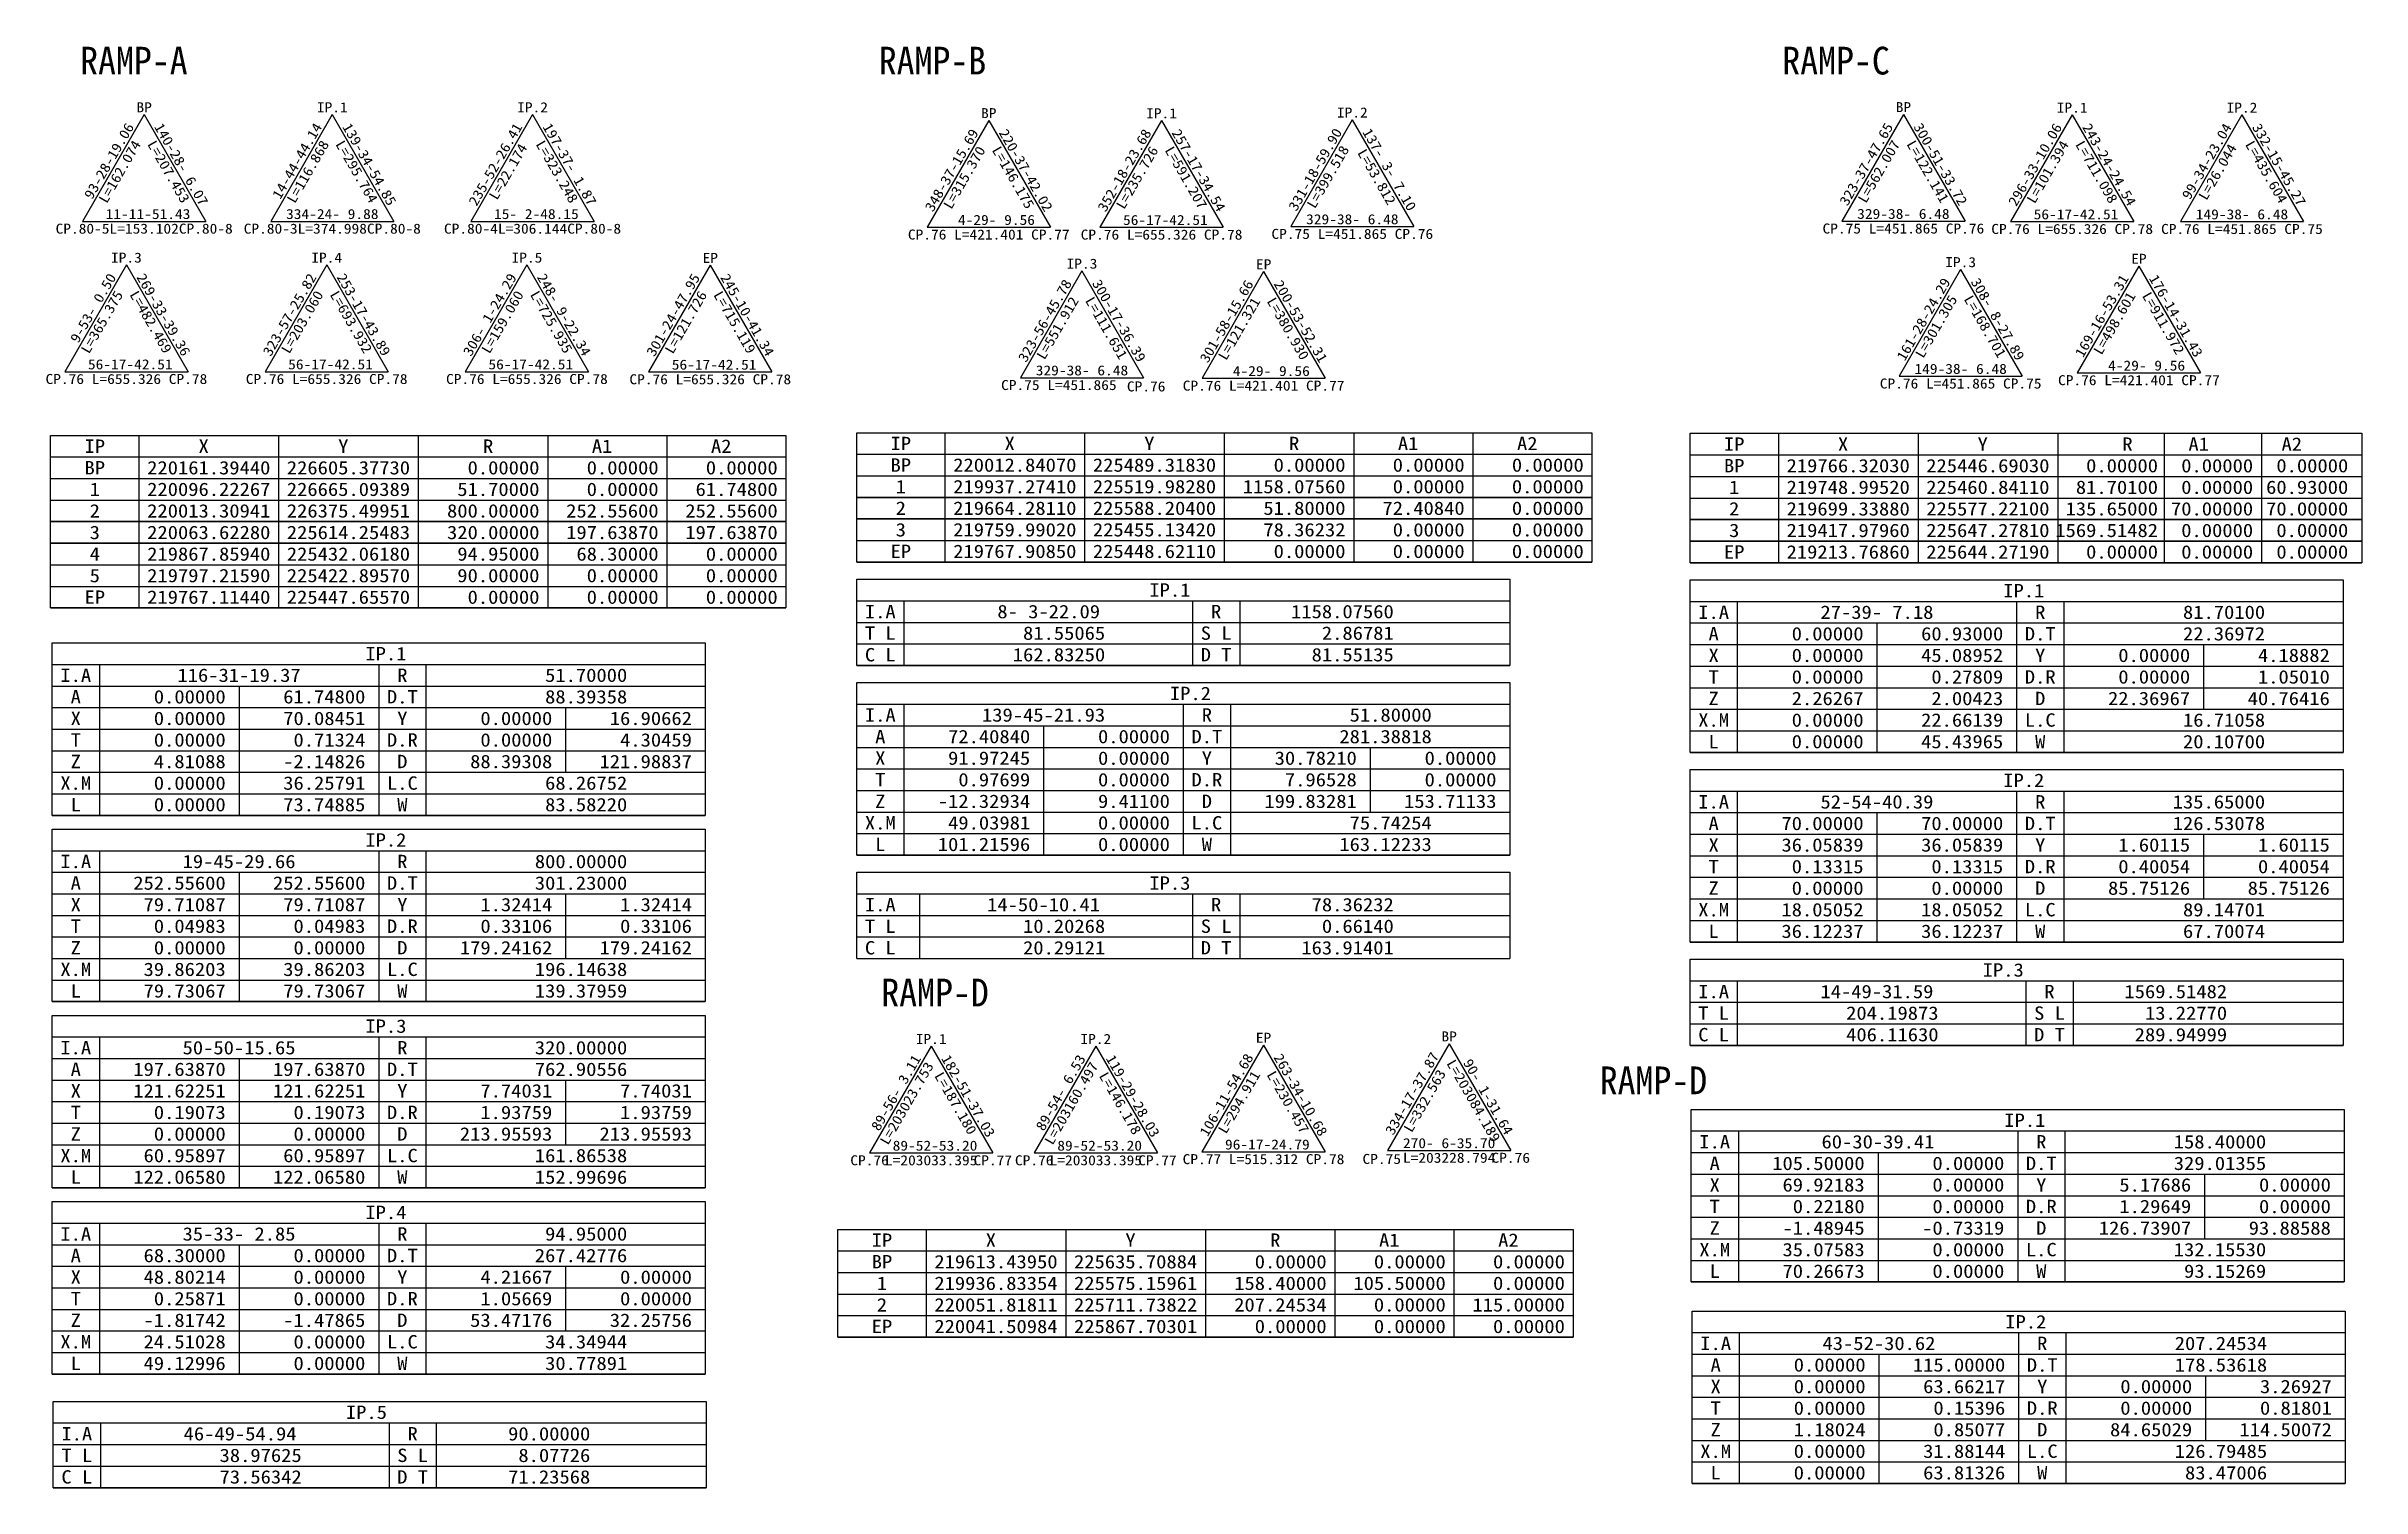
# Model space of a CAD drawing. Extents: x 231373 to 232162, y 219709 to 220200.
import ezdxf
from ezdxf.enums import TextEntityAlignment as Align

# ---------------------------------------------------------------- set-up
doc = ezdxf.new("R2010")
doc.units = 0
doc.header["$LTSCALE"] = 127
doc.header["$MEASUREMENT"] = 0
for name, color, linetype in [('CA-ALGN-TEXT', 3, 'CONTINUOUS'), ('CA-LEAD', 1, 'CONTINUOUS'), ('CA-TABL-LIN1', 4, 'CONTINUOUS'), ('CA-TABL-LIN2', 1, 'CONTINUOUS'), ('CA-TABL-TEX1', 6, 'CONTINUOUS'), ('CA-TABL-TEX2', 3, 'CONTINUOUS'), ('CA-TEXT', 3, 'CONTINUOUS'), ('CZ-TEX1', 6, 'CONTINUOUS')]:
    doc.layers.add(name, color=color, linetype=linetype)
doc.styles.add('GHS', font='DotumChe.ttf')

msp = doc.modelspace()

# ---------------------------------------------------------------- texts
at = {"layer": 'CA-ALGN-TEXT', "style": 'GHS', "width": 1.128305}
for s, p, p2 in [('BP', (231403.46, 220177.26), (231408.71, 220177.26)), ('IP.1', (231464.95, 220177.26), (231475.45, 220177.26)), ('IP.2', (231533.2, 220177.26), (231543.7, 220177.26)), ('BP', (231691.31, 220175.25), (231696.56, 220175.25)), ('IP.1', (231747.57, 220175.22), (231758.07, 220175.22)), ('IP.2', (231812.59, 220175.47), (231823.09, 220175.47)), ('BP', (232003.03, 220177.3), (232008.28, 220177.3)), ('IP.1', (232057.92, 220177.15), (232068.42, 220177.15)), ('IP.2', (232115.79, 220177.15), (232126.29, 220177.15)), ('CP.80-5', (231375.9, 220135.89), (231394.27, 220135.89)), ('CP.80-8', (231417.9, 220135.89), (231436.27, 220135.89)), ('CP.80-3', (231440.01, 220135.89), (231458.39, 220135.89)), ('CP.80-8', (231482.01, 220135.89), (231500.39, 220135.89)), ('CP.80-4', (231508.26, 220135.89), (231526.64, 220135.89)), ('CP.80-8', (231550.26, 220135.89), (231568.64, 220135.89)), ('CP.75', (231978.09, 220135.94), (231991.21, 220135.94)), ('CP.76', (232020.09, 220135.94), (232033.21, 220135.94)), ('CP.76', (232035.61, 220135.79), (232048.74, 220135.79)), ('CP.78', (232077.61, 220135.79), (232090.74, 220135.79)), ('CP.76', (232093.48, 220135.79), (232106.61, 220135.79)), ('CP.75', (232135.48, 220135.79), (232148.61, 220135.79)), ('CP.76', (231666.37, 220133.89), (231679.5, 220133.89)), ('CP.77', (231708.37, 220133.89), (231721.5, 220133.89)), ('CP.76', (231725.26, 220133.86), (231738.38, 220133.86)), ('CP.78', (231767.26, 220133.86), (231780.38, 220133.86)), ('CP.75', (231790.28, 220134.11), (231803.4, 220134.11)), ('CP.76', (231832.28, 220134.11), (231845.4, 220134.11)), ('IP.3', (231394.79, 220126.02), (231405.29, 220126.02)), ('IP.4', (231463.04, 220126.02), (231473.54, 220126.02)), ('IP.5', (231531.29, 220126.02), (231541.79, 220126.02)), ('EP', (231596.39, 220125.93), (231601.64, 220125.93)), ('IP.3', (231720.45, 220123.96), (231730.95, 220123.96)), ('EP', (231784.99, 220123.75), (231790.24, 220123.75)), ('IP.3', (232019.92, 220124.48), (232030.42, 220124.48)), ('EP', (232083.29, 220125.62), (232088.54, 220125.62)), ('CP.76', (231372.47, 220084.66), (231385.6, 220084.66)), ('CP.78', (231414.47, 220084.66), (231427.6, 220084.66)), ('CP.76', (231440.72, 220084.66), (231453.85, 220084.66)), ('CP.78', (231482.72, 220084.66), (231495.85, 220084.66)), ('CP.76', (231508.97, 220084.66), (231522.1, 220084.66)), ('CP.78', (231550.97, 220084.66), (231564.1, 220084.66)), ('CP.76', (231571.46, 220084.57), (231584.58, 220084.57)), ('CP.78', (231613.46, 220084.57), (231626.58, 220084.57)), ('CP.75', (231698.14, 220082.6), (231711.26, 220082.6)), ('CP.76', (231741.02, 220082.13), (231754.15, 220082.13)), ('CP.76', (231760.05, 220082.39), (231773.18, 220082.39)), ('CP.77', (231802.05, 220082.39), (231815.18, 220082.39)), ('CP.76', (231997.61, 220083.12), (232010.73, 220083.12)), ('CP.75', (232039.61, 220083.12), (232052.73, 220083.12)), ('CP.76', (232058.36, 220084.26), (232071.48, 220084.26)), ('CP.77', (232100.36, 220084.26), (232113.48, 220084.26)), ('IP.1', (231669.06, 219859.77), (231679.56, 219859.77)), ('IP.2', (231725.17, 219859.77), (231735.67, 219859.77)), ('EP', (231784.95, 219860.16), (231790.2, 219860.16)), ('BP', (231848.22, 219860.62), (231853.47, 219860.62)), ('CP.76', (231646.75, 219818.41), (231659.87, 219818.41)), ('CP.77', (231688.75, 219818.41), (231701.87, 219818.41)), ('CP.76', (231702.86, 219818.41), (231715.98, 219818.41)), ('CP.77', (231744.86, 219818.41), (231757.98, 219818.41)), ('CP.77', (231760.01, 219818.8), (231773.14, 219818.8)), ('CP.78', (231802.01, 219818.8), (231815.14, 219818.8)), ('CP.75', (231821.31, 219818.87), (231834.44, 219818.87)), ('CP.76', (231865.28, 219819.26), (231878.41, 219819.26))]:
    msp.add_text(s, height=3.413, dxfattribs=at).set_placement(p, p2, align=Align.FIT)
at = {"layer": 'CA-TABL-TEX1', "style": 'GHS', "width": 1.128305}
for s, p, p2 in [('IP', (231385.76, 220061.2), (231392.76, 220061.2)), ('X', (231424.61, 220061.2), (231428.11, 220061.2)), ('Y', (231472.21, 220061.2), (231475.71, 220061.2)), ('R', (231521.56, 220061.2), (231525.06, 220061.2)), ('A1', (231558.66, 220061.2), (231565.66, 220061.2)), ('A2', (231599.26, 220061.2), (231606.26, 220061.2)), ('IP', (231660.47, 220062.11), (231667.47, 220062.11)), ('X', (231699.32, 220062.11), (231702.82, 220062.11)), ('Y', (231746.92, 220062.11), (231750.42, 220062.11)), ('R', (231796.27, 220062.11), (231799.77, 220062.11)), ('A1', (231833.37, 220062.11), (231840.37, 220062.11)), ('A2', (231873.97, 220062.11), (231880.97, 220062.11)), ('IP', (231944.49, 220061.9), (231951.49, 220061.9)), ('X', (231983.34, 220061.9), (231986.84, 220061.9)), ('Y', (232030.94, 220061.9), (232034.44, 220061.9)), ('R', (232080.29, 220061.9), (232083.79, 220061.9)), ('A1', (232102.81, 220061.9), (232109.81, 220061.9)), ('A2', (232134.52, 220061.9), (232141.52, 220061.9)), ('IP.1', (231748.67, 220012.18), (231762.67, 220012.18)), ('IP.1', (232039.69, 220011.97), (232053.69, 220011.97)), ('IP.1', (231481.48, 219990.49), (231495.48, 219990.49)), ('IP.2', (231755.67, 219976.94), (231769.67, 219976.94)), ('IP.2', (232039.69, 219947.34), (232053.69, 219947.34)), ('IP.2', (231481.48, 219927.02), (231495.48, 219927.02)), ('IP.3', (231748.67, 219912.31), (231762.67, 219912.31)), ('IP.3', (232032.69, 219882.7), (232046.69, 219882.7)), ('IP.3', (231481.48, 219863.56), (231495.48, 219863.56)), ('IP.1', (232040.05, 219831.5), (232054.05, 219831.5)), ('IP.4', (231481.48, 219800.09), (231495.48, 219800.09)), ('IP', (231654.04, 219790.63), (231661.04, 219790.63)), ('X', (231692.89, 219790.63), (231696.39, 219790.63)), ('Y', (231740.49, 219790.63), (231743.99, 219790.63)), ('R', (231789.84, 219790.63), (231793.34, 219790.63)), ('A1', (231826.94, 219790.63), (231833.94, 219790.63)), ('A2', (231867.54, 219790.63), (231874.54, 219790.63)), ('IP.2', (232040.38, 219762.8), (232054.38, 219762.8)), ('IP.5', (231474.83, 219731.99), (231488.83, 219731.99))]:
    msp.add_text(s, height=4.55, dxfattribs=at).set_placement(p, p2, align=Align.FIT)
at = {"layer": 'CA-TABL-TEX2', "style": 'GHS', "width": 1.128305}
for s, p, p2 in [('BP', (231385.76, 220053.85), (231392.76, 220053.85)), ('220161.39440', (231407.11, 220053.85), (231449.11, 220053.85)), ('226605.37730', (231454.71, 220053.85), (231496.71, 220053.85)), ('    0.00000', (231502.31, 220053.85), (231540.81, 220053.85)), ('   0.00000', (231546.41, 220053.85), (231581.41, 220053.85)), ('   0.00000', (231587.01, 220053.85), (231622.01, 220053.85)), ('BP', (231660.47, 220054.76), (231667.47, 220054.76)), ('220012.84070', (231681.82, 220054.76), (231723.82, 220054.76)), ('219937.27410', (231681.82, 220047.41), (231723.82, 220047.41)), ('225489.31830', (231729.42, 220054.76), (231771.42, 220054.76)), ('225519.98280', (231729.42, 220047.41), (231771.42, 220047.41)), (' 1158.07560', (231777.02, 220047.41), (231815.52, 220047.41)), ('    0.00000', (231777.02, 220054.76), (231815.52, 220054.76)), ('   0.00000', (231821.12, 220054.76), (231856.12, 220054.76)), ('   0.00000', (231821.12, 220047.41), (231856.12, 220047.41)), ('   0.00000', (231861.72, 220054.76), (231896.72, 220054.76)), ('   0.00000', (231861.72, 220047.41), (231896.72, 220047.41)), ('BP', (231944.49, 220054.55), (231951.49, 220054.55)), ('219766.32030', (231965.84, 220054.55), (232007.84, 220054.55)), ('225446.69030', (232013.44, 220054.55), (232055.44, 220054.55)), ('    0.00000', (232053.93, 220054.55), (232092.43, 220054.55)), ('   0.00000', (232089.85, 220054.55), (232124.85, 220054.55)), ('   0.00000', (232122.27, 220054.55), (232157.27, 220054.55)), ('1', (231387.51, 220046.5), (231391.01, 220046.5)), ('220096.22267', (231407.11, 220046.5), (231449.11, 220046.5)), ('226665.09389', (231454.71, 220046.5), (231496.71, 220046.5)), ('   51.70000', (231502.31, 220046.5), (231540.81, 220046.5)), ('   0.00000', (231546.41, 220046.5), (231581.41, 220046.5)), ('  61.74800', (231587.01, 220046.5), (231622.01, 220046.5)), ('2', (231662.22, 220040.06), (231665.72, 220040.06)), ('1', (231662.22, 220047.41), (231665.72, 220047.41)), ('219664.28110', (231681.82, 220040.06), (231723.82, 220040.06)), ('225588.20400', (231729.42, 220040.06), (231771.42, 220040.06)), ('   51.80000', (231777.02, 220040.06), (231815.52, 220040.06)), ('  72.40840', (231821.12, 220040.06), (231856.12, 220040.06)), ('   0.00000', (231861.72, 220040.06), (231896.72, 220040.06)), ('2', (231946.24, 220039.85), (231949.74, 220039.85)), ('1', (231946.24, 220047.2), (231949.74, 220047.2)), ('219748.99520', (231965.84, 220047.2), (232007.84, 220047.2)), ('219699.33880', (231965.84, 220039.85), (232007.84, 220039.85)), ('225460.84110', (232013.44, 220047.2), (232055.44, 220047.2)), ('225577.22100', (232013.44, 220039.85), (232055.44, 220039.85)), ('  135.65000', (232053.93, 220039.85), (232092.43, 220039.85)), ('   81.70100', (232053.93, 220047.2), (232092.43, 220047.2)), ('  70.00000', (232089.85, 220039.85), (232124.85, 220039.85)), ('   0.00000', (232089.85, 220047.2), (232124.85, 220047.2)), ('  60.93000', (232122.27, 220047.2), (232157.27, 220047.2)), ('  70.00000', (232122.27, 220039.85), (232157.27, 220039.85)), ('3', (231387.51, 220031.8), (231391.01, 220031.8)), ('2', (231387.51, 220039.15), (231391.01, 220039.15)), ('220013.30941', (231407.11, 220039.15), (231449.11, 220039.15)), ('220063.62280', (231407.11, 220031.8), (231449.11, 220031.8)), ('226375.49951', (231454.71, 220039.15), (231496.71, 220039.15)), ('225614.25483', (231454.71, 220031.8), (231496.71, 220031.8)), ('  320.00000', (231502.31, 220031.8), (231540.81, 220031.8)), ('  800.00000', (231502.31, 220039.15), (231540.81, 220039.15)), (' 252.55600', (231546.41, 220039.15), (231581.41, 220039.15)), (' 197.63870', (231546.41, 220031.8), (231581.41, 220031.8)), (' 252.55600', (231587.01, 220039.15), (231622.01, 220039.15)), (' 197.63870', (231587.01, 220031.8), (231622.01, 220031.8)), ('3', (231662.22, 220032.71), (231665.72, 220032.71)), ('219759.99020', (231681.82, 220032.71), (231723.82, 220032.71)), ('225455.13420', (231729.42, 220032.71), (231771.42, 220032.71)), ('   78.36232', (231777.02, 220032.71), (231815.52, 220032.71)), ('   0.00000', (231821.12, 220032.71), (231856.12, 220032.71)), ('   0.00000', (231861.72, 220032.71), (231896.72, 220032.71)), ('3', (231946.24, 220032.5), (231949.74, 220032.5)), ('219417.97960', (231965.84, 220032.5), (232007.84, 220032.5)), ('225647.27810', (232013.44, 220032.5), (232055.44, 220032.5)), (' 1569.51482', (232053.93, 220032.5), (232092.43, 220032.5)), ('   0.00000', (232089.85, 220032.5), (232124.85, 220032.5)), ('   0.00000', (232122.27, 220032.5), (232157.27, 220032.5)), ('4', (231387.51, 220024.45), (231391.01, 220024.45)), ('219867.85940', (231407.11, 220024.45), (231449.11, 220024.45)), ('225432.06180', (231454.71, 220024.45), (231496.71, 220024.45)), ('   94.95000', (231502.31, 220024.45), (231540.81, 220024.45)), ('  68.30000', (231546.41, 220024.45), (231581.41, 220024.45)), ('   0.00000', (231587.01, 220024.45), (231622.01, 220024.45)), ('EP', (231660.47, 220025.36), (231667.47, 220025.36)), ('219767.90850', (231681.82, 220025.36), (231723.82, 220025.36)), ('225448.62110', (231729.42, 220025.36), (231771.42, 220025.36)), ('    0.00000', (231777.02, 220025.36), (231815.52, 220025.36)), ('   0.00000', (231821.12, 220025.36), (231856.12, 220025.36)), ('   0.00000', (231861.72, 220025.36), (231896.72, 220025.36)), ('EP', (231944.49, 220025.15), (231951.49, 220025.15)), ('219213.76860', (231965.84, 220025.15), (232007.84, 220025.15)), ('225644.27190', (232013.44, 220025.15), (232055.44, 220025.15)), ('    0.00000', (232053.93, 220025.15), (232092.43, 220025.15)), ('   0.00000', (232089.85, 220025.15), (232124.85, 220025.15)), ('   0.00000', (232122.27, 220025.15), (232157.27, 220025.15)), ('5', (231387.51, 220017.1), (231391.01, 220017.1)), ('219797.21590', (231407.11, 220017.1), (231449.11, 220017.1)), ('225422.89570', (231454.71, 220017.1), (231496.71, 220017.1)), ('   90.00000', (231502.31, 220017.1), (231540.81, 220017.1)), ('   0.00000', (231546.41, 220017.1), (231581.41, 220017.1)), ('   0.00000', (231587.01, 220017.1), (231622.01, 220017.1)), ('EP', (231385.76, 220009.75), (231392.76, 220009.75)), ('219767.11440', (231407.11, 220009.75), (231449.11, 220009.75)), ('225447.65570', (231454.71, 220009.75), (231496.71, 220009.75)), ('    0.00000', (231502.31, 220009.75), (231540.81, 220009.75)), ('   0.00000', (231546.41, 220009.75), (231581.41, 220009.75)), ('   0.00000', (231587.01, 220009.75), (231622.01, 220009.75)), ('I.A', (231651.72, 220004.83), (231662.22, 220004.83)), (' 8- 3-22.09', (231693.37, 220004.83), (231731.87, 220004.83)), (' 8- 3-22.09', (231693.37, 220004.83), (231731.87, 220004.83)), ('R', (231769.67, 220004.83), (231773.17, 220004.83)), ('  1158.07560', (231789.97, 220004.83), (231831.97, 220004.83)), ('I.A', (231935.74, 220004.62), (231946.24, 220004.62)), ('27-39- 7.18', (231977.39, 220004.62), (232015.89, 220004.62)), ('27-39- 7.18', (231977.39, 220004.62), (232015.89, 220004.62)), ('R', (232050.54, 220004.62), (232054.04, 220004.62)), ('    81.70100', (232086.94, 220004.62), (232128.94, 220004.62)), ('T L', (231651.72, 219997.48), (231662.22, 219997.48)), ('    81.55065', (231691.62, 219997.48), (231733.62, 219997.48)), ('S L', (231766.17, 219997.48), (231776.67, 219997.48)), ('     2.86781', (231789.97, 219997.48), (231831.97, 219997.48)), ('A', (231939.24, 219997.27), (231942.74, 219997.27)), ('     0.00000', (231950.09, 219997.27), (231992.09, 219997.27)), ('    60.93000', (231997.69, 219997.27), (232039.69, 219997.27)), ('D.T', (232047.04, 219997.27), (232057.54, 219997.27)), ('    22.36972', (232086.94, 219997.27), (232128.94, 219997.27)), ('C L', (231651.72, 219990.13), (231662.22, 219990.13)), ('   162.83250', (231691.62, 219990.13), (231733.62, 219990.13)), ('D T', (231766.17, 219990.13), (231776.67, 219990.13)), ('    81.55135', (231789.97, 219990.13), (231831.97, 219990.13)), ('X', (231939.24, 219989.92), (231942.74, 219989.92)), ('     0.00000', (231950.09, 219989.92), (231992.09, 219989.92)), ('    45.08952', (231997.69, 219989.92), (232039.69, 219989.92)), ('Y', (232050.54, 219989.92), (232054.04, 219989.92)), ('     0.00000', (232061.39, 219989.92), (232103.39, 219989.92)), ('     4.18882', (232108.99, 219989.92), (232150.99, 219989.92)), ('I.A', (231377.53, 219983.14), (231388.03, 219983.14)), ('116-31-19.37', (231417.43, 219983.14), (231459.43, 219983.14)), ('116-31-19.37', (231417.43, 219983.14), (231459.43, 219983.14)), ('R', (231492.33, 219983.14), (231495.83, 219983.14)), ('    51.70000', (231528.73, 219983.14), (231570.73, 219983.14)), ('T', (231939.24, 219982.57), (231942.74, 219982.57)), ('     0.00000', (231950.09, 219982.57), (231992.09, 219982.57)), ('     0.27809', (231997.69, 219982.57), (232039.69, 219982.57)), ('D.R', (232047.04, 219982.57), (232057.54, 219982.57)), ('     0.00000', (232061.39, 219982.57), (232103.39, 219982.57)), ('     1.05010', (232108.99, 219982.57), (232150.99, 219982.57)), ('A', (231381.03, 219975.79), (231384.53, 219975.79)), ('X', (231381.03, 219968.44), (231384.53, 219968.44)), ('     0.00000', (231391.88, 219975.79), (231433.88, 219975.79)), ('    61.74800', (231439.48, 219975.79), (231481.48, 219975.79)), ('D.T', (231488.83, 219975.79), (231499.33, 219975.79)), ('Y', (231492.33, 219968.44), (231495.83, 219968.44)), ('    88.39358', (231528.73, 219975.79), (231570.73, 219975.79)), ('I.A', (231651.72, 219969.59), (231662.22, 219969.59)), ('139-45-21.93', (231691.62, 219969.59), (231733.62, 219969.59)), ('139-45-21.93', (231691.62, 219969.59), (231733.62, 219969.59)), ('R', (231766.52, 219969.59), (231770.02, 219969.59)), ('    51.80000', (231802.92, 219969.59), (231844.92, 219969.59)), ('Z', (231939.24, 219975.22), (231942.74, 219975.22)), ('     2.26267', (231950.09, 219975.22), (231992.09, 219975.22)), ('     2.00423', (231997.69, 219975.22), (232039.69, 219975.22)), ('D', (232050.54, 219975.22), (232054.04, 219975.22)), ('    22.36967', (232061.39, 219975.22), (232103.39, 219975.22)), ('    40.76416', (232108.99, 219975.22), (232150.99, 219975.22)), ('T', (231381.03, 219961.09), (231384.53, 219961.09)), ('     0.00000', (231391.88, 219968.44), (231433.88, 219968.44)), ('     0.00000', (231391.88, 219961.09), (231433.88, 219961.09)), ('    70.08451', (231439.48, 219968.44), (231481.48, 219968.44)), ('     0.71324', (231439.48, 219961.09), (231481.48, 219961.09)), ('D.R', (231488.83, 219961.09), (231499.33, 219961.09)), ('     0.00000', (231503.18, 219968.44), (231545.18, 219968.44)), ('     0.00000', (231503.18, 219961.09), (231545.18, 219961.09)), ('    16.90662', (231550.78, 219968.44), (231592.78, 219968.44)), ('     4.30459', (231550.78, 219961.09), (231592.78, 219961.09)), ('A', (231655.22, 219962.24), (231658.72, 219962.24)), ('    72.40840', (231666.07, 219962.24), (231708.07, 219962.24)), ('     0.00000', (231713.67, 219962.24), (231755.67, 219962.24)), ('D.T', (231763.02, 219962.24), (231773.52, 219962.24)), ('   281.38818', (231802.92, 219962.24), (231844.92, 219962.24)), ('X.M', (231935.74, 219967.87), (231946.24, 219967.87)), ('L', (231939.24, 219960.52), (231942.74, 219960.52)), ('     0.00000', (231950.09, 219967.87), (231992.09, 219967.87)), ('    22.66139', (231997.69, 219967.87), (232039.69, 219967.87)), ('L.C', (232047.04, 219967.87), (232057.54, 219967.87)), ('W', (232050.54, 219960.52), (232054.04, 219960.52)), ('    16.71058', (232086.94, 219967.87), (232128.94, 219967.87)), ('Z', (231381.03, 219953.74), (231384.53, 219953.74)), ('     4.81088', (231391.88, 219953.74), (231433.88, 219953.74)), ('    -2.14826', (231439.48, 219953.74), (231481.48, 219953.74)), ('D', (231492.33, 219953.74), (231495.83, 219953.74)), ('    88.39308', (231503.18, 219953.74), (231545.18, 219953.74)), ('   121.98837', (231550.78, 219953.74), (231592.78, 219953.74)), ('X', (231655.22, 219954.89), (231658.72, 219954.89)), ('    91.97245', (231666.07, 219954.89), (231708.07, 219954.89)), ('     0.00000', (231713.67, 219954.89), (231755.67, 219954.89)), ('Y', (231766.52, 219954.89), (231770.02, 219954.89)), ('    30.78210', (231777.37, 219954.89), (231819.37, 219954.89)), ('     0.00000', (231824.97, 219954.89), (231866.97, 219954.89)), ('     0.00000', (231950.09, 219960.52), (231992.09, 219960.52)), ('    45.43965', (231997.69, 219960.52), (232039.69, 219960.52)), ('    20.10700', (232086.94, 219960.52), (232128.94, 219960.52)), ('X.M', (231377.53, 219946.39), (231388.03, 219946.39)), ('     0.00000', (231391.88, 219946.39), (231433.88, 219946.39)), ('    36.25791', (231439.48, 219946.39), (231481.48, 219946.39)), ('L.C', (231488.83, 219946.39), (231499.33, 219946.39)), ('    68.26752', (231528.73, 219946.39), (231570.73, 219946.39)), ('T', (231655.22, 219947.54), (231658.72, 219947.54)), ('     0.97699', (231666.07, 219947.54), (231708.07, 219947.54)), ('     0.00000', (231713.67, 219947.54), (231755.67, 219947.54)), ('D.R', (231763.02, 219947.54), (231773.52, 219947.54)), ('     7.96528', (231777.37, 219947.54), (231819.37, 219947.54)), ('     0.00000', (231824.97, 219947.54), (231866.97, 219947.54)), ('L', (231381.03, 219939.04), (231384.53, 219939.04)), ('     0.00000', (231391.88, 219939.04), (231433.88, 219939.04)), ('    73.74885', (231439.48, 219939.04), (231481.48, 219939.04)), ('W', (231492.33, 219939.04), (231495.83, 219939.04)), ('    83.58220', (231528.73, 219939.04), (231570.73, 219939.04)), ('Z', (231655.22, 219940.19), (231658.72, 219940.19)), ('   -12.32934', (231666.07, 219940.19), (231708.07, 219940.19)), ('     9.41100', (231713.67, 219940.19), (231755.67, 219940.19)), ('D', (231766.52, 219940.19), (231770.02, 219940.19)), ('   199.83281', (231777.37, 219940.19), (231819.37, 219940.19)), ('   153.71133', (231824.97, 219940.19), (231866.97, 219940.19)), ('I.A', (231935.74, 219939.99), (231946.24, 219939.99)), ('52-54-40.39', (231977.39, 219939.99), (232015.89, 219939.99)), ('52-54-40.39', (231977.39, 219939.99), (232015.89, 219939.99)), ('R', (232050.54, 219939.99), (232054.04, 219939.99)), ('   135.65000', (232086.94, 219939.99), (232128.94, 219939.99)), ('X.M', (231651.72, 219932.84), (231662.22, 219932.84)), ('    49.03981', (231666.07, 219932.84), (231708.07, 219932.84)), ('     0.00000', (231713.67, 219932.84), (231755.67, 219932.84)), ('L.C', (231763.02, 219932.84), (231773.52, 219932.84)), ('    75.74254', (231802.92, 219932.84), (231844.92, 219932.84)), ('A', (231939.24, 219932.64), (231942.74, 219932.64)), ('    70.00000', (231950.09, 219932.64), (231992.09, 219932.64)), ('    70.00000', (231997.69, 219932.64), (232039.69, 219932.64)), ('D.T', (232047.04, 219932.64), (232057.54, 219932.64)), ('   126.53078', (232086.94, 219932.64), (232128.94, 219932.64)), ('L', (231655.22, 219925.49), (231658.72, 219925.49)), ('   101.21596', (231666.07, 219925.49), (231708.07, 219925.49)), ('     0.00000', (231713.67, 219925.49), (231755.67, 219925.49)), ('W', (231766.52, 219925.49), (231770.02, 219925.49)), ('   163.12233', (231802.92, 219925.49), (231844.92, 219925.49)), ('X', (231939.24, 219925.29), (231942.74, 219925.29)), ('    36.05839', (231950.09, 219925.29), (231992.09, 219925.29)), ('    36.05839', (231997.69, 219925.29), (232039.69, 219925.29)), ('Y', (232050.54, 219925.29), (232054.04, 219925.29)), ('     1.60115', (232061.39, 219925.29), (232103.39, 219925.29)), ('     1.60115', (232108.99, 219925.29), (232150.99, 219925.29)), ('I.A', (231377.53, 219919.67), (231388.03, 219919.67)), ('19-45-29.66', (231419.18, 219919.67), (231457.68, 219919.67)), ('19-45-29.66', (231419.18, 219919.67), (231457.68, 219919.67)), ('R', (231492.33, 219919.67), (231495.83, 219919.67)), ('   800.00000', (231528.73, 219919.67), (231570.73, 219919.67)), ('T', (231939.24, 219917.94), (231942.74, 219917.94)), ('     0.13315', (231950.09, 219917.94), (231992.09, 219917.94)), ('     0.13315', (231997.69, 219917.94), (232039.69, 219917.94)), ('D.R', (232047.04, 219917.94), (232057.54, 219917.94)), ('     0.40054', (232061.39, 219917.94), (232103.39, 219917.94)), ('     0.40054', (232108.99, 219917.94), (232150.99, 219917.94)), ('A', (231381.03, 219912.32), (231384.53, 219912.32)), ('   252.55600', (231391.88, 219912.32), (231433.88, 219912.32)), ('   252.55600', (231439.48, 219912.32), (231481.48, 219912.32)), ('D.T', (231488.83, 219912.32), (231499.33, 219912.32)), ('   301.23000', (231528.73, 219912.32), (231570.73, 219912.32)), ('Z', (231939.24, 219910.59), (231942.74, 219910.59)), ('     0.00000', (231950.09, 219910.59), (231992.09, 219910.59)), ('     0.00000', (231997.69, 219910.59), (232039.69, 219910.59)), ('D', (232050.54, 219910.59), (232054.04, 219910.59)), ('    85.75126', (232061.39, 219910.59), (232103.39, 219910.59)), ('    85.75126', (232108.99, 219910.59), (232150.99, 219910.59)), ('T', (231381.03, 219897.62), (231384.53, 219897.62)), ('X', (231381.03, 219904.97), (231384.53, 219904.97)), ('    79.71087', (231391.88, 219904.97), (231433.88, 219904.97)), ('     0.04983', (231391.88, 219897.62), (231433.88, 219897.62)), ('    79.71087', (231439.48, 219904.97), (231481.48, 219904.97)), ('     0.04983', (231439.48, 219897.62), (231481.48, 219897.62)), ('D.R', (231488.83, 219897.62), (231499.33, 219897.62)), ('Y', (231492.33, 219904.97), (231495.83, 219904.97)), ('     0.33106', (231503.18, 219897.62), (231545.18, 219897.62)), ('     1.32414', (231503.18, 219904.97), (231545.18, 219904.97)), ('     0.33106', (231550.78, 219897.62), (231592.78, 219897.62)), ('     1.32414', (231550.78, 219904.97), (231592.78, 219904.97)), ('T L', (231651.72, 219897.61), (231662.22, 219897.61)), ('I.A', (231651.72, 219904.96), (231662.22, 219904.96)), ('14-50-10.41', (231693.37, 219904.96), (231731.87, 219904.96)), ('14-50-10.41', (231693.37, 219904.96), (231731.87, 219904.96)), ('    10.20268', (231691.62, 219897.61), (231733.62, 219897.61)), ('S L', (231766.17, 219897.61), (231776.67, 219897.61)), ('R', (231769.67, 219904.96), (231773.17, 219904.96)), ('    78.36232', (231789.97, 219904.96), (231831.97, 219904.96)), ('     0.66140', (231789.97, 219897.61), (231831.97, 219897.61)), ('X.M', (231935.74, 219903.24), (231946.24, 219903.24)), ('    18.05052', (231950.09, 219903.24), (231992.09, 219903.24)), ('    18.05052', (231997.69, 219903.24), (232039.69, 219903.24)), ('L.C', (232047.04, 219903.24), (232057.54, 219903.24)), ('    89.14701', (232086.94, 219903.24), (232128.94, 219903.24)), ('Z', (231381.03, 219890.27), (231384.53, 219890.27)), ('     0.00000', (231391.88, 219890.27), (231433.88, 219890.27)), ('     0.00000', (231439.48, 219890.27), (231481.48, 219890.27)), ('D', (231492.33, 219890.27), (231495.83, 219890.27)), ('   179.24162', (231503.18, 219890.27), (231545.18, 219890.27)), ('   179.24162', (231550.78, 219890.27), (231592.78, 219890.27)), ('C L', (231651.72, 219890.26), (231662.22, 219890.26)), ('    20.29121', (231691.62, 219890.26), (231733.62, 219890.26)), ('D T', (231766.17, 219890.26), (231776.67, 219890.26)), ('   163.91401', (231789.97, 219890.26), (231831.97, 219890.26)), ('L', (231939.24, 219895.89), (231942.74, 219895.89)), ('    36.12237', (231950.09, 219895.89), (231992.09, 219895.89)), ('    36.12237', (231997.69, 219895.89), (232039.69, 219895.89)), ('W', (232050.54, 219895.89), (232054.04, 219895.89)), ('    67.70074', (232086.94, 219895.89), (232128.94, 219895.89)), ('X.M', (231377.53, 219882.92), (231388.03, 219882.92)), ('    39.86203', (231391.88, 219882.92), (231433.88, 219882.92)), ('    39.86203', (231439.48, 219882.92), (231481.48, 219882.92)), ('L.C', (231488.83, 219882.92), (231499.33, 219882.92)), ('   196.14638', (231528.73, 219882.92), (231570.73, 219882.92)), ('L', (231381.03, 219875.57), (231384.53, 219875.57)), ('    79.73067', (231391.88, 219875.57), (231433.88, 219875.57)), ('    79.73067', (231439.48, 219875.57), (231481.48, 219875.57)), ('W', (231492.33, 219875.57), (231495.83, 219875.57)), ('   139.37959', (231528.73, 219875.57), (231570.73, 219875.57)), ('I.A', (231935.74, 219875.35), (231946.24, 219875.35)), ('14-49-31.59', (231977.39, 219875.35), (232015.89, 219875.35)), ('14-49-31.59', (231977.39, 219875.35), (232015.89, 219875.35)), ('R', (232053.69, 219875.35), (232057.19, 219875.35)), ('  1569.51482', (232073.99, 219875.35), (232115.99, 219875.35)), ('T L', (231935.74, 219868), (231946.24, 219868)), ('   204.19873', (231975.64, 219868), (232017.64, 219868)), ('S L', (232050.19, 219868), (232060.69, 219868)), ('    13.22770', (232073.99, 219868), (232115.99, 219868)), ('C L', (231935.74, 219860.65), (231946.24, 219860.65)), ('   406.11630', (231975.64, 219860.65), (232017.64, 219860.65)), ('D T', (232050.19, 219860.65), (232060.69, 219860.65)), ('   289.94999', (232073.99, 219860.65), (232115.99, 219860.65)), ('I.A', (231377.53, 219856.21), (231388.03, 219856.21)), ('50-50-15.65', (231419.18, 219856.21), (231457.68, 219856.21)), ('50-50-15.65', (231419.18, 219856.21), (231457.68, 219856.21)), ('R', (231492.33, 219856.21), (231495.83, 219856.21)), ('   320.00000', (231528.73, 219856.21), (231570.73, 219856.21)), ('A', (231381.03, 219848.86), (231384.53, 219848.86)), ('   197.63870', (231391.88, 219848.86), (231433.88, 219848.86)), ('   197.63870', (231439.48, 219848.86), (231481.48, 219848.86)), ('D.T', (231488.83, 219848.86), (231499.33, 219848.86)), ('   762.90556', (231528.73, 219848.86), (231570.73, 219848.86)), ('X', (231381.03, 219841.51), (231384.53, 219841.51)), ('   121.62251', (231391.88, 219841.51), (231433.88, 219841.51)), ('   121.62251', (231439.48, 219841.51), (231481.48, 219841.51)), ('Y', (231492.33, 219841.51), (231495.83, 219841.51)), ('     7.74031', (231503.18, 219841.51), (231545.18, 219841.51)), ('     7.74031', (231550.78, 219841.51), (231592.78, 219841.51)), ('T', (231381.03, 219834.16), (231384.53, 219834.16)), ('Z', (231381.03, 219826.81), (231384.53, 219826.81)), ('     0.19073', (231391.88, 219834.16), (231433.88, 219834.16)), ('     0.00000', (231391.88, 219826.81), (231433.88, 219826.81)), ('     0.19073', (231439.48, 219834.16), (231481.48, 219834.16)), ('     0.00000', (231439.48, 219826.81), (231481.48, 219826.81)), ('D.R', (231488.83, 219834.16), (231499.33, 219834.16)), ('D', (231492.33, 219826.81), (231495.83, 219826.81)), ('   213.95593', (231503.18, 219826.81), (231545.18, 219826.81)), ('     1.93759', (231503.18, 219834.16), (231545.18, 219834.16)), ('   213.95593', (231550.78, 219826.81), (231592.78, 219826.81)), ('     1.93759', (231550.78, 219834.16), (231592.78, 219834.16)), ('X.M', (231377.53, 219819.46), (231388.03, 219819.46)), ('    60.95897', (231391.88, 219819.46), (231433.88, 219819.46)), ('    60.95897', (231439.48, 219819.46), (231481.48, 219819.46)), ('L.C', (231488.83, 219819.46), (231499.33, 219819.46)), ('   161.86538', (231528.73, 219819.46), (231570.73, 219819.46)), ('I.A', (231936.1, 219824.15), (231946.6, 219824.15)), ('60-30-39.41', (231977.75, 219824.15), (232016.25, 219824.15)), ('60-30-39.41', (231977.75, 219824.15), (232016.25, 219824.15)), ('R', (232050.9, 219824.15), (232054.4, 219824.15)), ('   158.40000', (232087.3, 219824.15), (232129.3, 219824.15)), ('L', (231381.03, 219812.11), (231384.53, 219812.11)), ('   122.06580', (231391.88, 219812.11), (231433.88, 219812.11)), ('   122.06580', (231439.48, 219812.11), (231481.48, 219812.11)), ('W', (231492.33, 219812.11), (231495.83, 219812.11)), ('   152.99696', (231528.73, 219812.11), (231570.73, 219812.11)), ('A', (231939.6, 219816.8), (231943.1, 219816.8)), ('   105.50000', (231950.45, 219816.8), (231992.45, 219816.8)), ('     0.00000', (231998.05, 219816.8), (232040.05, 219816.8)), ('D.T', (232047.4, 219816.8), (232057.9, 219816.8)), ('   329.01355', (232087.3, 219816.8), (232129.3, 219816.8)), ('X', (231939.6, 219809.45), (231943.1, 219809.45)), ('    69.92183', (231950.45, 219809.45), (231992.45, 219809.45)), ('     0.00000', (231998.05, 219809.45), (232040.05, 219809.45)), ('Y', (232050.9, 219809.45), (232054.4, 219809.45)), ('     5.17686', (232061.75, 219809.45), (232103.75, 219809.45)), ('     0.00000', (232109.35, 219809.45), (232151.35, 219809.45)), ('T', (231939.6, 219802.1), (231943.1, 219802.1)), ('     0.22180', (231950.45, 219802.1), (231992.45, 219802.1)), ('     0.00000', (231998.05, 219802.1), (232040.05, 219802.1)), ('D.R', (232047.4, 219802.1), (232057.9, 219802.1)), ('     1.29649', (232061.75, 219802.1), (232103.75, 219802.1)), ('     0.00000', (232109.35, 219802.1), (232151.35, 219802.1)), ('I.A', (231377.53, 219792.74), (231388.03, 219792.74)), ('35-33- 2.85', (231419.18, 219792.74), (231457.68, 219792.74)), ('35-33- 2.85', (231419.18, 219792.74), (231457.68, 219792.74)), ('R', (231492.33, 219792.74), (231495.83, 219792.74)), ('    94.95000', (231528.73, 219792.74), (231570.73, 219792.74)), ('X.M', (231936.1, 219787.4), (231946.6, 219787.4)), ('Z', (231939.6, 219794.75), (231943.1, 219794.75)), ('    35.07583', (231950.45, 219787.4), (231992.45, 219787.4)), ('    -1.48945', (231950.45, 219794.75), (231992.45, 219794.75)), ('    -0.73319', (231998.05, 219794.75), (232040.05, 219794.75)), ('     0.00000', (231998.05, 219787.4), (232040.05, 219787.4)), ('L.C', (232047.4, 219787.4), (232057.9, 219787.4)), ('D', (232050.9, 219794.75), (232054.4, 219794.75)), ('   126.73907', (232061.75, 219794.75), (232103.75, 219794.75)), ('   132.15530', (232087.3, 219787.4), (232129.3, 219787.4)), ('    93.88588', (232109.35, 219794.75), (232151.35, 219794.75)), ('A', (231381.03, 219785.39), (231384.53, 219785.39)), ('    68.30000', (231391.88, 219785.39), (231433.88, 219785.39)), ('     0.00000', (231439.48, 219785.39), (231481.48, 219785.39)), ('D.T', (231488.83, 219785.39), (231499.33, 219785.39)), ('   267.42776', (231528.73, 219785.39), (231570.73, 219785.39)), ('BP', (231654.04, 219783.28), (231661.04, 219783.28)), ('219613.43950', (231675.39, 219783.28), (231717.39, 219783.28)), ('225635.70884', (231722.99, 219783.28), (231764.99, 219783.28)), ('    0.00000', (231770.59, 219783.28), (231809.09, 219783.28)), ('   0.00000', (231814.69, 219783.28), (231849.69, 219783.28)), ('   0.00000', (231855.29, 219783.28), (231890.29, 219783.28)), ('L', (231939.6, 219780.05), (231943.1, 219780.05)), ('    70.26673', (231950.45, 219780.05), (231992.45, 219780.05)), ('     0.00000', (231998.05, 219780.05), (232040.05, 219780.05)), ('W', (232050.9, 219780.05), (232054.4, 219780.05)), ('    93.15269', (232087.3, 219780.05), (232129.3, 219780.05)), ('X', (231381.03, 219778.04), (231384.53, 219778.04)), ('    48.80214', (231391.88, 219778.04), (231433.88, 219778.04)), ('     0.00000', (231439.48, 219778.04), (231481.48, 219778.04)), ('Y', (231492.33, 219778.04), (231495.83, 219778.04)), ('     4.21667', (231503.18, 219778.04), (231545.18, 219778.04)), ('     0.00000', (231550.78, 219778.04), (231592.78, 219778.04)), ('1', (231655.79, 219775.93), (231659.29, 219775.93)), ('219936.83354', (231675.39, 219775.93), (231717.39, 219775.93)), ('225575.15961', (231722.99, 219775.93), (231764.99, 219775.93)), ('  158.40000', (231770.59, 219775.93), (231809.09, 219775.93)), (' 105.50000', (231814.69, 219775.93), (231849.69, 219775.93)), ('   0.00000', (231855.29, 219775.93), (231890.29, 219775.93)), ('T', (231381.03, 219770.69), (231384.53, 219770.69)), ('Z', (231381.03, 219763.34), (231384.53, 219763.34)), ('    -1.81742', (231391.88, 219763.34), (231433.88, 219763.34)), ('     0.25871', (231391.88, 219770.69), (231433.88, 219770.69)), ('    -1.47865', (231439.48, 219763.34), (231481.48, 219763.34)), ('     0.00000', (231439.48, 219770.69), (231481.48, 219770.69)), ('D.R', (231488.83, 219770.69), (231499.33, 219770.69)), ('D', (231492.33, 219763.34), (231495.83, 219763.34)), ('    53.47176', (231503.18, 219763.34), (231545.18, 219763.34)), ('     1.05669', (231503.18, 219770.69), (231545.18, 219770.69)), ('    32.25756', (231550.78, 219763.34), (231592.78, 219763.34)), ('     0.00000', (231550.78, 219770.69), (231592.78, 219770.69)), ('2', (231655.79, 219768.58), (231659.29, 219768.58)), ('220051.81811', (231675.39, 219768.58), (231717.39, 219768.58)), ('225711.73822', (231722.99, 219768.58), (231764.99, 219768.58)), ('  207.24534', (231770.59, 219768.58), (231809.09, 219768.58)), ('   0.00000', (231814.69, 219768.58), (231849.69, 219768.58)), (' 115.00000', (231855.29, 219768.58), (231890.29, 219768.58)), ('X.M', (231377.53, 219755.99), (231388.03, 219755.99)), ('    24.51028', (231391.88, 219755.99), (231433.88, 219755.99)), ('     0.00000', (231439.48, 219755.99), (231481.48, 219755.99)), ('L.C', (231488.83, 219755.99), (231499.33, 219755.99)), ('    34.34944', (231528.73, 219755.99), (231570.73, 219755.99)), ('EP', (231654.04, 219761.23), (231661.04, 219761.23)), ('220041.50984', (231675.39, 219761.23), (231717.39, 219761.23)), ('225867.70301', (231722.99, 219761.23), (231764.99, 219761.23)), ('    0.00000', (231770.59, 219761.23), (231809.09, 219761.23)), ('   0.00000', (231814.69, 219761.23), (231849.69, 219761.23)), ('   0.00000', (231855.29, 219761.23), (231890.29, 219761.23)), ('I.A', (231936.43, 219755.45), (231946.93, 219755.45)), ('43-52-30.62', (231978.08, 219755.45), (232016.58, 219755.45)), ('43-52-30.62', (231978.08, 219755.45), (232016.58, 219755.45)), ('R', (232051.23, 219755.45), (232054.73, 219755.45)), ('   207.24534', (232087.63, 219755.45), (232129.63, 219755.45)), ('L', (231381.03, 219748.64), (231384.53, 219748.64)), ('    49.12996', (231391.88, 219748.64), (231433.88, 219748.64)), ('     0.00000', (231439.48, 219748.64), (231481.48, 219748.64)), ('W', (231492.33, 219748.64), (231495.83, 219748.64)), ('    30.77891', (231528.73, 219748.64), (231570.73, 219748.64)), ('A', (231939.93, 219748.1), (231943.43, 219748.1)), ('     0.00000', (231950.78, 219748.1), (231992.78, 219748.1)), ('   115.00000', (231998.38, 219748.1), (232040.38, 219748.1)), ('D.T', (232047.73, 219748.1), (232058.23, 219748.1)), ('   178.53618', (232087.63, 219748.1), (232129.63, 219748.1)), ('X', (231939.93, 219740.75), (231943.43, 219740.75)), ('     0.00000', (231950.78, 219740.75), (231992.78, 219740.75)), ('    63.66217', (231998.38, 219740.75), (232040.38, 219740.75)), ('Y', (232051.23, 219740.75), (232054.73, 219740.75)), ('     0.00000', (232062.08, 219740.75), (232104.08, 219740.75)), ('     3.26927', (232109.68, 219740.75), (232151.68, 219740.75)), ('T', (231939.93, 219733.4), (231943.43, 219733.4)), ('     0.00000', (231950.78, 219733.4), (231992.78, 219733.4)), ('     0.15396', (231998.38, 219733.4), (232040.38, 219733.4)), ('D.R', (232047.73, 219733.4), (232058.23, 219733.4)), ('     0.00000', (232062.08, 219733.4), (232104.08, 219733.4)), ('     0.81801', (232109.68, 219733.4), (232151.68, 219733.4)), ('I.A', (231377.88, 219724.64), (231388.38, 219724.64)), ('46-49-54.94', (231419.53, 219724.64), (231458.03, 219724.64)), ('46-49-54.94', (231419.53, 219724.64), (231458.03, 219724.64)), ('R', (231495.83, 219724.64), (231499.33, 219724.64)), ('    90.00000', (231516.13, 219724.64), (231558.13, 219724.64)), ('Z', (231939.93, 219726.05), (231943.43, 219726.05)), ('     1.18024', (231950.78, 219726.05), (231992.78, 219726.05)), ('     0.85077', (231998.38, 219726.05), (232040.38, 219726.05)), ('D', (232051.23, 219726.05), (232054.73, 219726.05)), ('    84.65029', (232062.08, 219726.05), (232104.08, 219726.05)), ('   114.50072', (232109.68, 219726.05), (232151.68, 219726.05)), ('T L', (231377.88, 219717.29), (231388.38, 219717.29)), ('    38.97625', (231417.78, 219717.29), (231459.78, 219717.29)), ('S L', (231492.33, 219717.29), (231502.83, 219717.29)), ('     8.07726', (231516.13, 219717.29), (231558.13, 219717.29)), ('X.M', (231936.43, 219718.7), (231946.93, 219718.7)), ('     0.00000', (231950.78, 219718.7), (231992.78, 219718.7)), ('    31.88144', (231998.38, 219718.7), (232040.38, 219718.7)), ('L.C', (232047.73, 219718.7), (232058.23, 219718.7)), ('   126.79485', (232087.63, 219718.7), (232129.63, 219718.7)), ('C L', (231377.88, 219709.94), (231388.38, 219709.94)), ('    73.56342', (231417.78, 219709.94), (231459.78, 219709.94)), ('D T', (231492.33, 219709.94), (231502.83, 219709.94)), ('    71.23568', (231516.13, 219709.94), (231558.13, 219709.94)), ('L', (231939.93, 219711.35), (231943.43, 219711.35)), ('     0.00000', (231950.78, 219711.35), (231992.78, 219711.35)), ('    63.81326', (231998.38, 219711.35), (232040.38, 219711.35)), ('W', (232051.23, 219711.35), (232054.73, 219711.35)), ('    83.47006', (232087.63, 219711.35), (232129.63, 219711.35))]:
    msp.add_text(s, height=4.55, dxfattribs=at).set_placement(p, p2, align=Align.FIT)
at = {"layer": 'CA-TEXT', "style": 'GHS', "width": 1.128305}
for s, height, rotation, p, p2 in [(' 93-28-19.06', 3.4125, 60, (231387.03, 220145.04), (231402.78, 220172.32)), ('140-28- 6.07', 3.4125, 300, (231409.39, 220172.32), (231425.14, 220145.04)), (' 14-44-44.14', 3.4125, 60, (231451.14, 220145.04), (231466.89, 220172.32)), ('139-34-54.85', 3.4125, 300, (231473.51, 220172.32), (231489.26, 220145.04)), ('235-52-26.41', 3.4125, 60, (231519.39, 220145.04), (231535.14, 220172.32)), ('197-37- 1.87', 3.4125, 300, (231541.76, 220172.32), (231557.51, 220145.04)), ('348-37-15.69', 3.4125, 60, (231674.88, 220143.03), (231690.63, 220170.31)), ('220-37-42.02', 3.4125, 300, (231697.24, 220170.31), (231712.99, 220143.03)), ('352-18-23.68', 3.4125, 60, (231733.76, 220143), (231749.51, 220170.28)), ('257-17-34.54', 3.4125, 300, (231756.13, 220170.28), (231771.88, 220143)), ('331-18-59.90', 3.4125, 60, (231798.78, 220143.25), (231814.53, 220170.53)), ('137- 3- 7.10', 3.4125, 300, (231821.15, 220170.53), (231836.9, 220143.25)), ('323-37-47.65', 3.4125, 60, (231986.59, 220145.08), (232002.34, 220172.36)), ('300-51-33.72', 3.4125, 300, (232008.96, 220172.36), (232024.71, 220145.08)), ('296-33-10.06', 3.4125, 60, (232044.12, 220144.93), (232059.87, 220172.21)), ('243-24-24.54', 3.4125, 300, (232066.48, 220172.21), (232082.23, 220144.93)), (' 99-34-23.04', 3.4125, 60, (232101.99, 220144.93), (232117.74, 220172.21)), ('332-15-45.27', 3.4125, 300, (232124.35, 220172.21), (232140.1, 220144.93)), ('L=162.074', 3.413, 60, (231393.32, 220145.95), (231405.13, 220166.41)), ('L=207.453', 3.413, 300, (231407.04, 220166.41), (231418.85, 220145.95)), ('L=116.868', 3.413, 60, (231457.43, 220145.95), (231469.24, 220166.41)), ('L=295.764', 3.413, 300, (231471.16, 220166.41), (231482.97, 220145.95)), ('L=22.174', 3.413, 60, (231526.34, 220147.09), (231536.84, 220165.27)), ('L=323.248', 3.413, 300, (231539.41, 220166.41), (231551.22, 220145.95)), ('L=315.370', 3.413, 60, (231681.17, 220143.95), (231692.98, 220164.41)), ('L=146.175', 3.413, 300, (231694.89, 220164.41), (231706.7, 220143.95)), ('L=235.726', 3.413, 60, (231740.05, 220143.91), (231751.86, 220164.37)), ('L=591.207', 3.413, 300, (231753.78, 220164.37), (231765.59, 220143.91)), ('L=399.518', 3.413, 60, (231805.07, 220144.17), (231816.89, 220164.63)), ('L=53.812', 3.413, 300, (231819.45, 220163.49), (231829.95, 220145.3)), ('L=562.007', 3.413, 60, (231992.88, 220146), (232004.69, 220166.46)), ('L=122.141', 3.413, 300, (232006.61, 220166.46), (232018.42, 220146)), ('L=101.394', 3.413, 60, (232050.4, 220145.85), (232062.22, 220166.31)), ('L=711.098', 3.413, 300, (232064.13, 220166.31), (232075.94, 220145.85)), ('L=26.044', 3.413, 60, (232108.93, 220146.98), (232119.43, 220165.17)), ('L=435.604', 3.413, 300, (232122, 220166.31), (232133.81, 220145.85)), ('  9-53- 0.50', 3.4125, 60, (231380.98, 220093.8), (231396.73, 220121.08)), ('L=365.375', 3.413, 60, (231387.27, 220094.71), (231399.08, 220115.17)), ('L=482.469', 3.413, 300, (231400.99, 220115.17), (231412.8, 220094.71)), ('269-33-39.36', 3.4125, 300, (231403.34, 220121.08), (231419.09, 220093.8)), ('323-57-25.82', 3.4125, 60, (231449.23, 220093.8), (231464.98, 220121.08)), ('L=203.060', 3.413, 60, (231455.52, 220094.71), (231467.33, 220115.17)), ('L=693.932', 3.413, 300, (231469.24, 220115.17), (231481.05, 220094.71)), ('253-17-43.89', 3.4125, 300, (231471.59, 220121.08), (231487.34, 220093.8)), ('306- 1-24.29', 3.4125, 60, (231517.48, 220093.8), (231533.23, 220121.08)), ('L=159.060', 3.413, 60, (231523.77, 220094.71), (231535.58, 220115.17)), ('L=725.935', 3.413, 300, (231537.49, 220115.17), (231549.3, 220094.71)), ('248- 9-22.34', 3.4125, 300, (231539.84, 220121.08), (231555.59, 220093.8)), ('301-24-47.95', 3.4125, 60, (231579.96, 220093.71), (231595.71, 220120.99)), ('L=121.726', 3.413, 60, (231586.25, 220094.62), (231598.06, 220115.08)), ('L=715.119', 3.413, 300, (231599.97, 220115.08), (231611.79, 220094.62)), ('245-10-41.34', 3.4125, 300, (231602.33, 220120.99), (231618.08, 220093.71)), ('323-56-45.78', 3.4125, 60, (231706.64, 220091.74), (231722.39, 220119.02)), ('300-17-36.39', 3.4125, 300, (231729.01, 220119.02), (231744.76, 220091.74)), ('301-58-15.66', 3.4125, 60, (231768.56, 220091.53), (231784.31, 220118.81)), ('200-53-52.31', 3.4125, 300, (231790.92, 220118.81), (231806.67, 220091.53)), ('161-28-24.29', 3.4125, 60, (232006.11, 220092.26), (232021.86, 220119.54)), ('308- 8-27.89', 3.4125, 300, (232028.48, 220119.54), (232044.23, 220092.26)), ('169-16-53.31', 3.4125, 60, (232066.86, 220093.4), (232082.61, 220120.68)), ('L=498.601', 3.413, 60, (232073.15, 220094.31), (232084.96, 220114.77)), ('L=911.972', 3.413, 300, (232086.88, 220114.77), (232098.69, 220094.31)), ('176-14-31.43', 3.4125, 300, (232089.23, 220120.68), (232104.98, 220093.4)), ('L=551.912', 3.413, 60, (231712.93, 220092.66), (231724.75, 220113.12)), ('L=111.651', 3.413, 300, (231726.66, 220113.12), (231738.47, 220092.66)), ('L=121.321', 3.413, 60, (231774.84, 220092.45), (231786.66, 220112.91)), ('L=380.930', 3.413, 300, (231788.57, 220112.91), (231800.38, 220092.45)), ('L=301.305', 3.413, 60, (232012.4, 220093.18), (232024.21, 220113.64)), ('L=168.701', 3.413, 300, (232026.13, 220113.64), (232037.94, 220093.18)), (' 89-56- 3.11', 3.4125, 60, (231655.25, 219827.55), (231671, 219854.83)), ('182-51-37.03', 3.4125, 300, (231677.62, 219854.83), (231693.37, 219827.55)), (' 89-54- 6.53', 3.4125, 60, (231711.36, 219827.55), (231727.11, 219854.83)), ('119-29-28.03', 3.4125, 300, (231733.73, 219854.83), (231749.48, 219827.55)), ('106-11-54.68', 3.4125, 60, (231768.52, 219827.94), (231784.27, 219855.22)), ('263-34-10.68', 3.4125, 300, (231790.88, 219855.22), (231806.63, 219827.94)), ('334-17-37.87', 3.4125, 60, (231831.79, 219828.4), (231847.54, 219855.68)), (' 90- 1-31.64', 3.4125, 300, (231854.15, 219855.68), (231869.9, 219828.4)), ('L=203023.753', 3.4125, 60, (231659.57, 219825.06), (231675.32, 219852.34)), ('L=187.180', 3.413, 300, (231675.27, 219848.93), (231687.08, 219828.47)), ('L=203160.497', 3.4125, 60, (231715.68, 219825.06), (231731.43, 219852.34)), ('L=146.178', 3.413, 300, (231731.38, 219848.93), (231743.19, 219828.47)), ('L=294.911', 3.413, 60, (231774.8, 219828.86), (231786.62, 219849.32)), ('L=230.457', 3.413, 300, (231788.53, 219849.32), (231800.34, 219828.86)), ('L=332.563', 3.413, 60, (231838.07, 219829.31), (231849.89, 219849.77)), ('L=203084.189', 3.4125, 300, (231849.83, 219853.18), (231865.58, 219825.9))]:
    msp.add_text(s, height=height, rotation=rotation, dxfattribs=at).set_placement(p, p2, align=Align.FIT)
for s, height, p, p2 in [(' 11-11-51.43', 3.4125, (231390.34, 220140.88), (231421.84, 220140.88)), ('L=153.102', 3.413, (231394.27, 220135.89), (231417.9, 220135.89)), ('334-24- 9.88', 3.4125, (231454.45, 220140.88), (231485.95, 220140.88)), ('L=374.998', 3.413, (231458.39, 220135.89), (231482.01, 220135.89)), (' 15- 2-48.15', 3.4125, (231522.7, 220140.88), (231554.2, 220140.88)), ('L=306.144', 3.413, (231526.64, 220135.89), (231550.26, 220135.89)), ('  4-29- 9.56', 3.4125, (231678.18, 220138.88), (231709.68, 220138.88)), (' 56-17-42.51', 3.4125, (231737.07, 220138.85), (231768.57, 220138.85)), ('329-38- 6.48', 3.4125, (231802.09, 220139.1), (231833.59, 220139.1)), ('329-38- 6.48', 3.4125, (231989.9, 220140.93), (232021.4, 220140.93)), ('L=451.865', 3.413, (231993.84, 220135.94), (232017.46, 220135.94)), (' 56-17-42.51', 3.4125, (232047.42, 220140.78), (232078.92, 220140.78)), ('L=655.326', 3.413, (232051.36, 220135.79), (232074.99, 220135.79)), ('149-38- 6.48', 3.4125, (232105.29, 220140.78), (232136.79, 220140.78)), ('L=451.865', 3.413, (232109.23, 220135.79), (232132.86, 220135.79)), ('L=421.401', 3.413, (231682.12, 220133.89), (231705.75, 220133.89)), ('L=655.326', 3.413, (231741.01, 220133.86), (231764.63, 220133.86)), ('L=451.865', 3.413, (231806.03, 220134.11), (231829.65, 220134.11)), (' 56-17-42.51', 3.4125, (231384.29, 220089.65), (231415.79, 220089.65)), (' 56-17-42.51', 3.4125, (231452.54, 220089.65), (231484.04, 220089.65)), (' 56-17-42.51', 3.4125, (231520.79, 220089.65), (231552.29, 220089.65)), (' 56-17-42.51', 3.4125, (231583.27, 220089.55), (231614.77, 220089.55)), ('149-38- 6.48', 3.4125, (232009.42, 220088.11), (232040.92, 220088.11)), ('  4-29- 9.56', 3.4125, (232070.17, 220089.24), (232101.67, 220089.24)), ('L=655.326', 3.413, (231388.22, 220084.66), (231411.85, 220084.66)), ('L=655.326', 3.413, (231456.47, 220084.66), (231480.1, 220084.66)), ('L=655.326', 3.413, (231524.72, 220084.66), (231548.35, 220084.66)), ('L=655.326', 3.413, (231587.21, 220084.57), (231610.83, 220084.57)), ('329-38- 6.48', 3.4125, (231709.95, 220087.59), (231741.45, 220087.59)), ('L=451.865', 3.413, (231713.89, 220082.6), (231737.51, 220082.6)), ('L=421.401', 3.413, (231775.8, 220082.39), (231799.43, 220082.39)), ('  4-29- 9.56', 3.4125, (231771.86, 220087.38), (231803.36, 220087.38)), ('L=451.865', 3.413, (232013.36, 220083.12), (232036.98, 220083.12)), ('L=421.401', 3.413, (232074.11, 220084.26), (232097.73, 220084.26)), (' 89-52-53.20', 3.4125, (231658.56, 219823.4), (231690.06, 219823.4)), (' 89-52-53.20', 3.4125, (231714.67, 219823.4), (231746.17, 219823.4)), (' 96-17-24.79', 3.4125, (231771.82, 219823.79), (231803.32, 219823.79)), ('270- 6-35.70', 3.4125, (231835.09, 219824.25), (231866.59, 219824.25)), ('L=203033.395', 3.4125, (231658.56, 219818.41), (231690.06, 219818.41)), ('L=203033.395', 3.4125, (231714.67, 219818.41), (231746.17, 219818.41)), ('L=515.312', 3.413, (231775.76, 219818.8), (231799.39, 219818.8)), ('L=203228.794', 3.4125, (231835.09, 219819.26), (231866.59, 219819.26))]:
    msp.add_text(s, height=height, dxfattribs=at).set_placement(p, p2, align=Align.FIT)
at = {"layer": 'CZ-TEX1', "style": 'GHS'}
for s, p in [('RAMP-A', (231384.26, 220190.13)), ('RAMP-B', (231656.43, 220190.13)), ('RAMP-C', (231964.37, 220190.13)), ('RAMP-D', (231657.3, 219872.55)), ('RAMP-D', (231902.14, 219842.63))]:
    msp.add_text(s, height=9.45, dxfattribs=at).set_placement(p)

# ---------------------------------------------------------------- linework, layer by layer
at = {"layer": 'CA-LEAD'}
for p, q in [((231406.09, 220176.47), (231385.09, 220140.09)), ((231406.09, 220176.47), (231427.09, 220140.09)), ((231470.2, 220176.47), (231449.2, 220140.09)), ((231470.2, 220176.47), (231491.2, 220140.09)), ((231538.45, 220176.47), (231517.45, 220140.09)), ((231538.45, 220176.47), (231559.45, 220140.09)), ((231693.93, 220174.47), (231672.93, 220138.09)), ((231693.93, 220174.47), (231714.93, 220138.09)), ((231752.82, 220174.43), (231731.82, 220138.06)), ((231752.82, 220174.43), (231773.82, 220138.06)), ((231817.84, 220174.68), (231796.84, 220138.31)), ((231817.84, 220174.68), (231838.84, 220138.31)), ((232005.65, 220176.51), (231984.65, 220140.14)), ((232005.65, 220176.51), (232026.65, 220140.14)), ((232063.17, 220176.36), (232042.17, 220139.99)), ((232063.17, 220176.36), (232084.17, 220139.99)), ((232121.04, 220176.36), (232100.04, 220139.99)), ((232121.04, 220176.36), (232142.04, 220139.99)), ((231385.09, 220140.09), (231427.09, 220140.09)), ((231449.2, 220140.09), (231491.2, 220140.09)), ((231517.45, 220140.09), (231559.45, 220140.09)), ((231984.65, 220140.14), (232026.65, 220140.14)), ((232042.17, 220139.99), (232084.17, 220139.99)), ((232100.04, 220139.99), (232142.04, 220139.99)), ((231672.93, 220138.09), (231714.93, 220138.09)), ((231731.82, 220138.06), (231773.82, 220138.06)), ((231796.84, 220138.31), (231838.84, 220138.31)), ((231400.04, 220125.23), (231379.04, 220088.86)), ((231400.04, 220125.23), (231421.04, 220088.86)), ((231468.29, 220125.23), (231447.29, 220088.86)), ((231468.29, 220125.23), (231489.29, 220088.86)), ((231536.54, 220125.23), (231515.54, 220088.86)), ((231536.54, 220125.23), (231557.54, 220088.86)), ((231599.02, 220125.14), (231578.02, 220088.77)), ((231599.02, 220125.14), (231620.02, 220088.77)), ((231725.7, 220123.17), (231704.7, 220086.8)), ((231725.7, 220123.17), (231746.7, 220086.8)), ((231787.61, 220122.97), (231766.61, 220086.59)), ((231787.61, 220122.97), (231808.61, 220086.59)), ((232025.17, 220123.69), (232004.17, 220087.32)), ((232025.17, 220123.69), (232046.17, 220087.32)), ((232085.92, 220124.83), (232064.92, 220088.46)), ((232085.92, 220124.83), (232106.92, 220088.46)), ((231379.04, 220088.86), (231421.04, 220088.86)), ((231447.29, 220088.86), (231489.29, 220088.86)), ((231515.54, 220088.86), (231557.54, 220088.86)), ((231578.02, 220088.77), (231620.02, 220088.77)), ((231704.7, 220086.8), (231746.7, 220086.8)), ((231766.61, 220086.59), (231808.61, 220086.59)), ((232004.17, 220087.32), (232046.17, 220087.32)), ((232064.92, 220088.46), (232106.92, 220088.46)), ((231674.31, 219858.98), (231653.31, 219822.61)), ((231674.31, 219858.98), (231695.31, 219822.61)), ((231730.42, 219858.98), (231709.42, 219822.61)), ((231730.42, 219858.98), (231751.42, 219822.61)), ((231787.57, 219859.37), (231766.57, 219823)), ((231787.57, 219859.37), (231808.57, 219823)), ((231850.84, 219859.83), (231829.84, 219823.46)), ((231850.84, 219859.83), (231871.84, 219823.46)), ((231829.84, 219823.46), (231871.84, 219823.46)), ((231653.31, 219822.61), (231695.31, 219822.61)), ((231709.42, 219822.61), (231751.42, 219822.61)), ((231766.57, 219823), (231808.57, 219823))]:
    msp.add_line(p, q, dxfattribs=at)
at = {"layer": 'CA-TABL-LIN1'}
for p, q in [((231648.92, 220068.06), (231899.52, 220068.06)), ((231648.92, 220023.96), (231648.92, 220068.06)), ((231899.52, 220068.06), (231899.52, 220023.96)), ((231932.94, 220067.85), (232161.85, 220067.85)), ((231932.94, 220023.75), (231932.94, 220067.85)), ((232161.85, 220067.85), (232161.85, 220023.75)), ((231374.21, 220008.35), (231374.21, 220067.15)), ((231374.21, 220067.15), (231624.81, 220067.15)), ((231374.21, 220059.8), (231624.81, 220059.8)), ((231624.81, 220067.15), (231624.81, 220008.35)), ((231648.92, 220060.71), (231899.52, 220060.71)), ((231932.94, 220060.5), (232161.85, 220060.5)), ((231648.92, 220023.96), (231899.52, 220023.96)), ((231899.52, 220023.96), (231648.92, 220023.96)), ((232161.85, 220023.75), (231932.94, 220023.75)), ((231648.92, 220018.13), (231871.52, 220018.13)), ((231648.92, 219988.73), (231648.92, 220018.13)), ((231871.52, 220018.13), (231871.52, 219988.73)), ((231932.94, 220017.92), (232155.54, 220017.92)), ((231932.94, 219959.12), (231932.94, 220017.92)), ((232155.54, 220017.92), (232155.54, 219959.12)), ((231374.21, 220008.35), (231624.81, 220008.35)), ((231624.81, 220008.35), (231374.21, 220008.35)), ((231648.92, 220010.78), (231871.52, 220010.78)), ((231932.94, 220010.57), (232155.54, 220010.57)), ((231374.73, 219937.64), (231374.73, 219996.44)), ((231374.73, 219996.44), (231597.33, 219996.44)), ((231374.73, 219989.09), (231597.33, 219989.09)), ((231597.33, 219996.44), (231597.33, 219937.64)), ((231648.92, 219982.89), (231871.52, 219982.89)), ((231648.92, 219924.09), (231648.92, 219982.89)), ((231871.52, 219982.89), (231871.52, 219924.09)), ((231648.92, 219975.54), (231871.52, 219975.54)), ((232155.54, 219959.12), (231932.94, 219959.12)), ((231932.94, 219953.29), (232155.54, 219953.29)), ((231932.94, 219894.49), (231932.94, 219953.29)), ((232155.54, 219953.29), (232155.54, 219894.49)), ((231932.94, 219945.94), (232155.54, 219945.94)), ((231374.73, 219937.64), (231597.33, 219937.64)), ((231597.33, 219937.64), (231374.73, 219937.64)), ((231374.73, 219874.17), (231374.73, 219932.97)), ((231374.73, 219932.97), (231597.33, 219932.97)), ((231374.73, 219925.62), (231597.33, 219925.62)), ((231597.33, 219932.97), (231597.33, 219874.17)), ((231648.92, 219924.09), (231871.52, 219924.09)), ((231871.52, 219924.09), (231648.92, 219924.09)), ((231648.92, 219918.26), (231871.52, 219918.26)), ((231648.92, 219888.86), (231648.92, 219918.26)), ((231871.52, 219918.26), (231871.52, 219888.86)), ((231648.92, 219910.91), (231871.52, 219910.91)), ((231648.92, 219888.86), (231871.52, 219888.86)), ((231932.94, 219888.65), (232155.54, 219888.65)), ((231932.94, 219859.25), (231932.94, 219888.65)), ((232155.54, 219888.65), (232155.54, 219859.25)), ((231932.94, 219881.3), (232155.54, 219881.3)), ((231374.73, 219874.17), (231597.33, 219874.17)), ((231597.33, 219874.17), (231374.73, 219874.17)), ((231374.73, 219810.71), (231374.73, 219869.51)), ((231374.73, 219869.51), (231597.33, 219869.51)), ((231597.33, 219869.51), (231597.33, 219810.71)), ((231374.73, 219862.16), (231597.33, 219862.16)), ((232155.54, 219859.25), (231932.94, 219859.25)), ((231933.3, 219778.65), (231933.3, 219837.45)), ((231933.3, 219837.45), (232155.9, 219837.45)), ((232155.9, 219837.45), (232155.9, 219778.65)), ((231933.3, 219830.1), (232155.9, 219830.1)), ((231374.73, 219810.71), (231597.33, 219810.71)), ((231597.33, 219810.71), (231374.73, 219810.71)), ((231374.73, 219747.24), (231374.73, 219806.04)), ((231374.73, 219806.04), (231597.33, 219806.04)), ((231597.33, 219806.04), (231597.33, 219747.24)), ((231374.73, 219798.69), (231597.33, 219798.69)), ((231642.49, 219759.83), (231642.49, 219796.58)), ((231642.49, 219796.58), (231893.09, 219796.58)), ((231893.09, 219796.58), (231893.09, 219759.83)), ((231642.49, 219789.23), (231893.09, 219789.23)), ((232155.9, 219778.65), (231933.3, 219778.65)), ((231933.63, 219709.95), (231933.63, 219768.75)), ((231933.63, 219768.75), (232156.23, 219768.75)), ((232156.23, 219768.75), (232156.23, 219709.95)), ((231933.63, 219761.4), (232156.23, 219761.4)), ((231642.49, 219759.83), (231893.09, 219759.83)), ((231893.09, 219759.83), (231642.49, 219759.83)), ((231374.73, 219747.24), (231597.33, 219747.24)), ((231597.33, 219747.24), (231374.73, 219747.24)), ((231375.08, 219708.54), (231375.08, 219737.94)), ((231375.08, 219737.94), (231597.68, 219737.94)), ((231597.68, 219737.94), (231597.68, 219708.54)), ((231375.08, 219730.59), (231597.68, 219730.59)), ((231375.08, 219708.54), (231597.68, 219708.54)), ((231597.68, 219708.54), (231375.08, 219708.54)), ((231933.63, 219709.95), (232156.23, 219709.95)), ((232156.23, 219709.95), (231933.63, 219709.95))]:
    msp.add_line(p, q, dxfattribs=at)
at = {"layer": 'CA-TABL-LIN2'}
for p, q in [((231679.02, 220068.06), (231679.02, 220023.96)), ((231726.62, 220068.06), (231726.62, 220023.96)), ((231774.22, 220068.06), (231774.22, 220023.96)), ((231818.32, 220068.06), (231818.32, 220023.96)), ((231858.92, 220068.06), (231858.92, 220023.96)), ((231963.04, 220067.85), (231963.04, 220023.75)), ((232010.64, 220067.85), (232010.64, 220023.75)), ((232058.24, 220067.85), (232058.24, 220023.75)), ((232094.52, 220067.85), (232094.52, 220023.75)), ((232127.65, 220067.85), (232127.65, 220023.75)), ((231404.31, 220067.15), (231404.31, 220008.35)), ((231451.91, 220067.15), (231451.91, 220008.35)), ((231499.51, 220067.15), (231499.51, 220008.35)), ((231543.61, 220067.15), (231543.61, 220008.35)), ((231584.21, 220067.15), (231584.21, 220008.35)), ((231374.21, 220052.45), (231624.81, 220052.45)), ((231648.92, 220053.36), (231899.52, 220053.36)), ((231932.94, 220053.15), (232161.85, 220053.15)), ((231374.21, 220045.1), (231624.81, 220045.1)), ((231648.92, 220046.01), (231899.52, 220046.01)), ((231899.52, 220046.01), (231648.92, 220046.01)), ((231932.94, 220045.8), (232161.85, 220045.8)), ((231374.21, 220037.75), (231624.81, 220037.75)), ((231624.81, 220037.75), (231374.21, 220037.75)), ((231648.92, 220038.66), (231899.52, 220038.66)), ((231899.52, 220038.66), (231648.92, 220038.66)), ((231932.94, 220038.45), (232161.85, 220038.45)), ((232161.85, 220038.45), (231932.94, 220038.45)), ((231374.21, 220030.4), (231624.81, 220030.4)), ((231624.81, 220030.4), (231374.21, 220030.4)), ((231648.92, 220031.31), (231899.52, 220031.31)), ((231932.94, 220031.1), (232161.85, 220031.1)), ((232161.85, 220031.1), (231932.94, 220031.1)), ((231374.21, 220023.05), (231624.81, 220023.05)), ((231932.94, 220023.75), (232155.54, 220023.75)), ((231932.94, 220023.75), (232161.85, 220023.75)), ((231374.21, 220015.7), (231624.81, 220015.7)), ((231665.02, 220010.78), (231665.02, 219988.73)), ((231763.37, 220010.78), (231763.37, 219988.73)), ((231779.47, 220010.78), (231779.47, 219988.73)), ((231949.04, 220010.57), (231949.04, 219959.12)), ((232044.24, 220010.57), (232044.24, 219959.12)), ((232060.34, 220010.57), (232060.34, 219959.12)), ((231648.92, 220003.43), (231871.52, 220003.43)), ((231932.94, 220003.22), (232155.54, 220003.22)), ((231996.64, 220003.22), (231996.64, 219959.12)), ((231390.83, 219989.09), (231390.83, 219937.64)), ((231486.03, 219989.09), (231486.03, 219937.64)), ((231502.13, 219989.09), (231502.13, 219937.64)), ((231648.92, 219996.08), (231871.52, 219996.08)), ((231932.94, 219995.87), (232155.54, 219995.87)), ((232107.94, 219995.87), (232107.94, 219973.82)), ((231374.73, 219981.74), (231597.33, 219981.74)), ((231438.43, 219981.74), (231438.43, 219937.64)), ((231648.92, 219988.73), (231871.52, 219988.73)), ((231871.52, 219988.73), (231648.92, 219988.73)), ((231932.94, 219988.52), (232155.54, 219988.52)), ((231932.94, 219981.17), (232155.54, 219981.17)), ((231374.73, 219974.39), (231597.33, 219974.39)), ((231549.73, 219974.39), (231549.73, 219952.34)), ((231665.02, 219975.54), (231665.02, 219924.09)), ((231760.22, 219975.54), (231760.22, 219924.09)), ((231776.32, 219975.54), (231776.32, 219924.09)), ((231932.94, 219973.82), (232155.54, 219973.82)), ((231374.73, 219967.04), (231597.33, 219967.04)), ((231648.92, 219968.19), (231871.52, 219968.19)), ((231712.62, 219968.19), (231712.62, 219924.09)), ((231932.94, 219966.47), (232155.54, 219966.47)), ((231374.73, 219959.69), (231597.33, 219959.69)), ((231648.92, 219960.84), (231871.52, 219960.84)), ((231823.92, 219960.84), (231823.92, 219938.79)), ((231932.94, 219959.12), (232155.54, 219959.12)), ((231374.73, 219952.34), (231597.33, 219952.34)), ((231648.92, 219953.49), (231871.52, 219953.49)), ((231374.73, 219944.99), (231597.33, 219944.99)), ((231648.92, 219946.14), (231871.52, 219946.14)), ((231949.04, 219945.94), (231949.04, 219894.49)), ((232044.24, 219945.94), (232044.24, 219894.49)), ((232060.34, 219945.94), (232060.34, 219894.49)), ((231648.92, 219938.79), (231871.52, 219938.79)), ((231932.94, 219938.59), (232155.54, 219938.59)), ((231996.64, 219938.59), (231996.64, 219894.49)), ((231390.83, 219925.62), (231390.83, 219874.17)), ((231486.03, 219925.62), (231486.03, 219874.17)), ((231502.13, 219925.62), (231502.13, 219874.17)), ((231648.92, 219931.44), (231871.52, 219931.44)), ((231932.94, 219931.24), (232155.54, 219931.24)), ((232107.94, 219931.24), (232107.94, 219909.19)), ((231374.73, 219918.27), (231597.33, 219918.27)), ((231438.43, 219918.27), (231438.43, 219874.17)), ((231932.94, 219923.89), (232155.54, 219923.89)), ((231374.73, 219910.92), (231597.33, 219910.92)), ((231549.73, 219910.92), (231549.73, 219888.87)), ((231670.34, 219910.91), (231670.34, 219888.86)), ((231763.37, 219910.91), (231763.37, 219888.86)), ((231779.47, 219910.91), (231779.47, 219888.86)), ((231932.94, 219916.54), (232155.54, 219916.54)), ((231374.73, 219903.57), (231597.33, 219903.57)), ((231648.92, 219903.56), (231871.52, 219903.56)), ((231932.94, 219909.19), (232155.54, 219909.19)), ((231374.73, 219896.22), (231597.33, 219896.22)), ((231648.92, 219896.21), (231871.52, 219896.21)), ((231932.94, 219901.84), (232155.54, 219901.84)), ((231932.94, 219894.49), (232155.54, 219894.49)), ((232155.54, 219894.49), (231932.94, 219894.49)), ((231374.73, 219888.87), (231597.33, 219888.87)), ((231374.73, 219881.52), (231597.33, 219881.52)), ((231949.04, 219881.3), (231949.04, 219859.25)), ((232047.39, 219881.3), (232047.39, 219859.25)), ((232063.49, 219881.3), (232063.49, 219859.25)), ((231932.94, 219873.95), (232155.54, 219873.95)), ((231932.94, 219866.6), (232155.54, 219866.6)), ((231374.73, 219854.81), (231597.33, 219854.81)), ((231390.83, 219862.16), (231390.83, 219810.71)), ((231438.43, 219854.81), (231438.43, 219810.71)), ((231486.03, 219862.16), (231486.03, 219810.71)), ((231502.13, 219862.16), (231502.13, 219810.71)), ((231932.94, 219859.25), (232155.54, 219859.25)), ((231374.73, 219847.46), (231597.33, 219847.46)), ((231549.73, 219847.46), (231549.73, 219825.41)), ((231374.73, 219840.11), (231597.33, 219840.11)), ((231374.73, 219832.76), (231597.33, 219832.76)), ((231374.73, 219825.41), (231597.33, 219825.41)), ((231949.4, 219830.1), (231949.4, 219778.65)), ((232044.6, 219830.1), (232044.6, 219778.65)), ((232060.7, 219830.1), (232060.7, 219778.65)), ((231374.73, 219818.06), (231597.33, 219818.06)), ((231933.3, 219822.75), (232155.9, 219822.75)), ((231933.3, 219815.4), (232155.9, 219815.4)), ((231997, 219822.75), (231997, 219778.65)), ((232108.3, 219815.4), (232108.3, 219793.35)), ((231933.3, 219808.05), (232155.9, 219808.05)), ((231933.3, 219800.7), (232155.9, 219800.7)), ((231390.83, 219798.69), (231390.83, 219747.24)), ((231486.03, 219798.69), (231486.03, 219747.24)), ((231502.13, 219798.69), (231502.13, 219747.24)), ((231672.59, 219796.58), (231672.59, 219759.83)), ((231720.19, 219796.58), (231720.19, 219759.83)), ((231767.79, 219796.58), (231767.79, 219759.83)), ((231811.89, 219796.58), (231811.89, 219759.83)), ((231852.49, 219796.58), (231852.49, 219759.83)), ((231933.3, 219793.35), (232155.9, 219793.35)), ((231374.73, 219791.34), (231597.33, 219791.34)), ((231374.73, 219783.99), (231597.33, 219783.99)), ((231438.43, 219791.34), (231438.43, 219747.24)), ((231549.73, 219783.99), (231549.73, 219761.94)), ((231933.3, 219786), (232155.9, 219786)), ((231374.73, 219776.64), (231597.33, 219776.64)), ((231642.49, 219781.88), (231893.09, 219781.88)), ((231933.3, 219778.65), (232155.9, 219778.65)), ((231374.73, 219769.29), (231597.33, 219769.29)), ((231642.49, 219774.53), (231893.09, 219774.53)), ((231374.73, 219761.94), (231597.33, 219761.94)), ((231642.49, 219767.18), (231893.09, 219767.18)), ((231949.73, 219761.4), (231949.73, 219709.95)), ((232044.93, 219761.4), (232044.93, 219709.95)), ((232061.03, 219761.4), (232061.03, 219709.95)), ((231374.73, 219754.59), (231597.33, 219754.59)), ((231933.63, 219754.05), (232156.23, 219754.05)), ((231997.33, 219754.05), (231997.33, 219709.95)), ((231933.63, 219746.7), (232156.23, 219746.7)), ((232108.63, 219746.7), (232108.63, 219724.65)), ((231933.63, 219739.35), (232156.23, 219739.35)), ((231391.18, 219730.59), (231391.18, 219708.54)), ((231489.53, 219730.59), (231489.53, 219708.54)), ((231505.63, 219730.59), (231505.63, 219708.54)), ((231933.63, 219732), (232156.23, 219732)), ((231375.08, 219723.24), (231597.68, 219723.24)), ((231933.63, 219724.65), (232156.23, 219724.65)), ((231375.08, 219715.89), (231597.68, 219715.89)), ((231933.63, 219717.3), (232156.23, 219717.3))]:
    msp.add_line(p, q, dxfattribs=at)

msp.set_redraw_order([(e.dxf.handle, doc.entitydb.next_handle()) for e in msp.query("TEXT MTEXT ATTDEF DIMENSION ARC_DIMENSION")])  # texts and dimensions are drawn at this point

doc.saveas('drawing.dxf')
